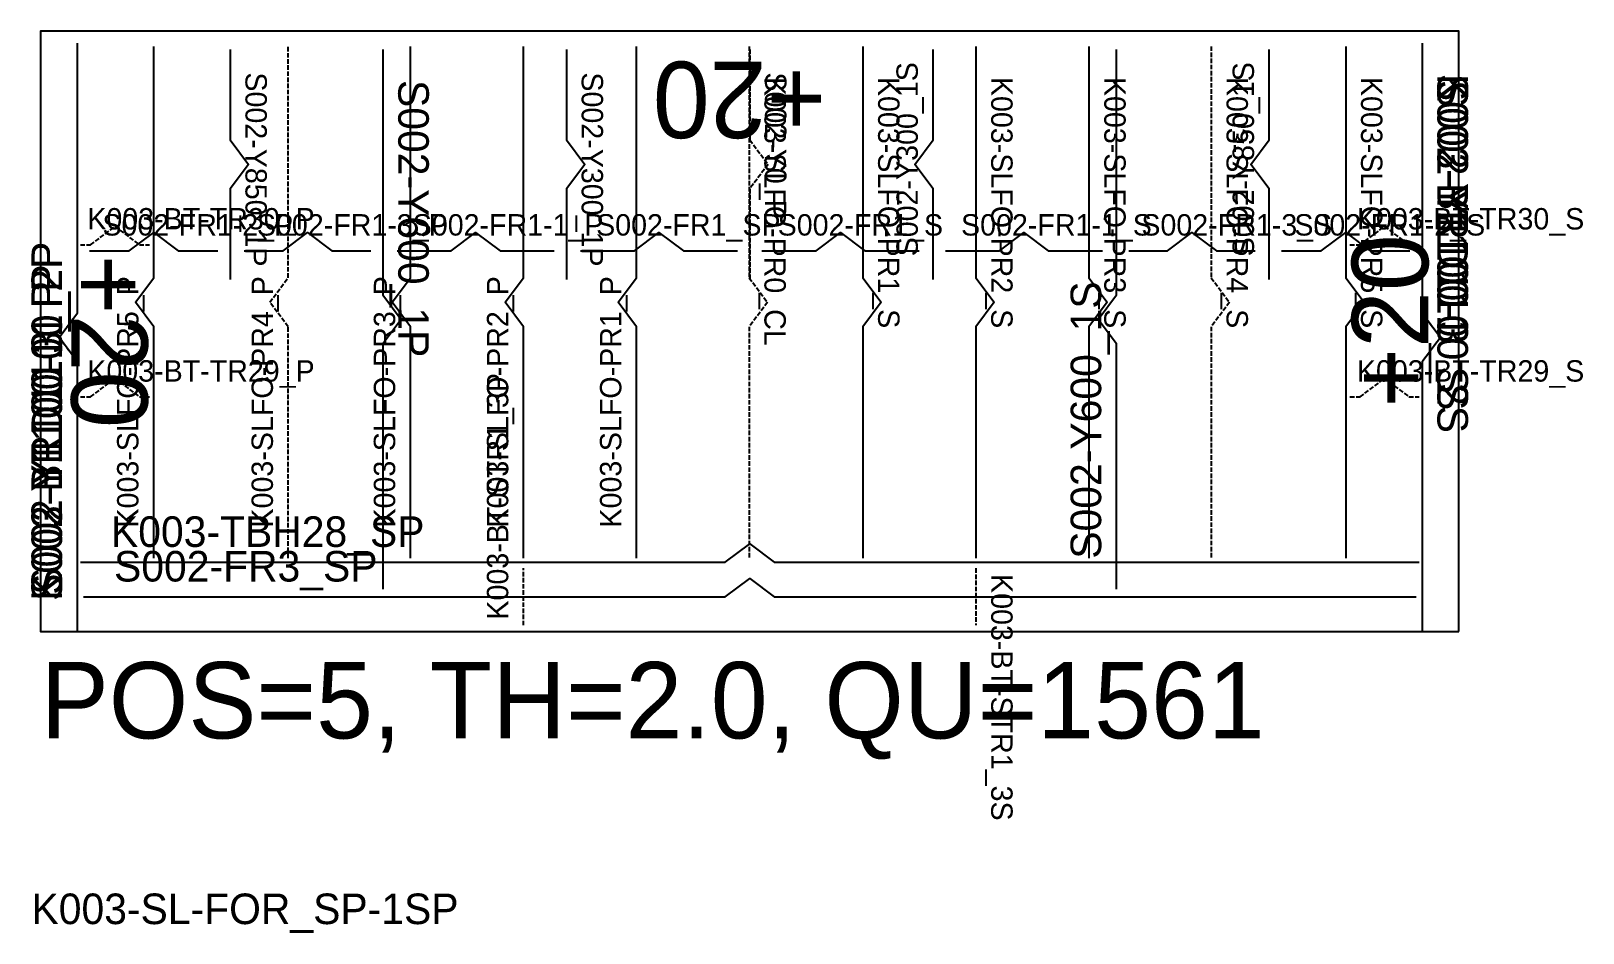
# Model space of a CAD drawing. Header units: inches. Extents: x -22688 to 5506, y -4302 to 14985.
# Drawn here: x -3141 to -602, y 12905 to 14380 of the extents above; entities that cross this region are included whole.
import ezdxf

# ---------------------------------------------------------------- set-up
doc = ezdxf.new("R2010")
doc.units = ezdxf.units.IN
doc.header["$MEASUREMENT"] = 0
doc.linetypes.add('Dashed', pattern=[10, 7.5, -2.5])
doc.layers.get('0').update_dxf_attribs({"linetype": 'CONTINUOUS'})

msp = doc.modelspace()

# ---------------------------------------------------------------- texts
at = {"color": 7}
for s, height, rotation, p in [('+20', 125, 180, (-1840.260191, 14330.171923)), ('S002-Y300_1S', 34.999999, 90, (-1690.260191, 14011.751513)), ('S002-Y850_1S', 34.999999, 90, (-1140.260191, 14011.751513)), ('S002-Y850_1P', 34.999999, 270, (-2790.260191, 14312.569384)), ('S002-Y600_1P', 50, 270, (-2540.260191, 14300.171618)), ('S002-Y300_1P', 34.999999, 270, (-2240.260191, 14312.569384)), ('K003-SLFO-PR0_CL', 34.999999, 270, (-1941.261167, 14305.171923)), ('S002-Y0_P', 34.999999, 270, (-1940.260191, 14312.569384)), ('K003-SLFO-PR1_S', 34.999999, 270, (-1755.25958, 14305.171923)), ('K003-SLFO-PR2_S', 34.999999, 270, (-1570.25897, 14305.171923)), ('K003-SLFO-PR3_S', 34.999999, 270, (-1385.261411, 14305.171923)), ('K003-SLFO-PR4_S', 34.999999, 270, (-1185.261411, 14305.171923)), ('K003-SLFO-PR5_S', 34.999999, 270, (-965.260191, 14305.171923)), ('S002-Y1100-10_S', 50, 270, (-840.260191, 14310.172228)), ('K003-BRD1100_2S', 50, 270, (-840.260191, 14310.172228)), ('S002-Y1100-3_S', 50, 270, (-840.260191, 14300.171618)), ('+20', 125, 90, (-855.25958, 13764.287524)), ('K003-BRD1100_2P', 50, 90, (-3090.260191, 13448.403124)), ('S002-Y1100-11_P', 50, 90, (-3090.260191, 13448.403124)), ('+20', 125, 270, (-3075.260801, 14014.287524)), ('S002-Y1100-3_P', 50, 90, (-3090.260191, 13458.403735)), ('K003-SLFO-PR5_P', 34.999999, 90, (-2965.260191, 13568.250231)), ('K003-SLFO-PR4_P', 34.999999, 90, (-2745.25897, 13568.250231)), ('K003-SLFO-PR3_P', 34.999999, 90, (-2545.25897, 13568.250231)), ('K003-SLFO-PR2_P', 34.999999, 90, (-2360.261411, 13568.250231)), ('K003-SLFO-PR1_P', 34.999999, 90, (-2175.260801, 13568.250231)), ('S002-Y600_1S', 50, 90, (-1390.260191, 13517.240099)), ('K003-BT-STR1_3P', 34.999999, 90, (-2360.261411, 13417.717699)), ('K003-BT-STR1_3S', 34.999999, 270, (-1570.25897, 13492.237048))]:
    msp.add_text(s, height=height, rotation=rotation, dxfattribs=at).set_placement(p)
for s, height, p in [('K003-BT-TR30_P', 34.999999, (-3048.960752, 14055.680041)), ('K003-BT-TR30_S', 34.999999, (-971.958799, 14055.680041)), ('S002-FR1-2_P', 34.999999, (-3024.259825, 14045.723681)), ('S002-FR1-3_P', 34.999999, (-2771.559019, 14045.723681)), ('S002-FR1-1_P', 34.999999, (-2516.56024, 14045.723681)), ('S002-FR1_SP', 34.999999, (-2216.56024, 14045.723681)), ('S002-FR1_S', 34.999999, (-1919.560117, 14045.723681)), ('S002-FR1-1_S', 34.999999, (-1619.560117, 14045.723681)), ('S002-FR1-3_S', 34.999999, (-1324.558897, 14045.723681)), ('S002-FR1-2_S', 34.999999, (-1074.259825, 14045.723681)), ('K003-BT-TR29_P', 34.999999, (-3048.960752, 13806.873278)), ('K003-BT-TR29_S', 34.999999, (-971.958799, 13806.873278)), ('K003-TBH28_SP', 50, (-3010.261411, 13536.553149)), ('S002-FR3_SP', 50, (-3005.25958, 13479.978136)), ('POS=5, TH=2.0, QU=1561', 125, (-3125.260801, 13223.403124)), ('K003-SL-FOR_SP-1SP', 50, (-3140.260191, 12919.737963))]:
    msp.add_text(s, height=height, dxfattribs=at).set_placement(p)

# ---------------------------------------------------------------- linework, layer by layer
at = {"color": 7, "linetype": 'Dashed'}
for p, q in [((-2335.261411, 13408.403735), (-2335.261411, 13501.552538)), ((-1595.25897, 13501.552538), (-1595.25897, 13408.403735))]:
    msp.add_line(p, q, dxfattribs=at)
at = {"color": 7}
for points in [[(-805.25958, 13398.403124), (-805.25958, 14380.171923), (-3125.260801, 14380.171923), (-3125.260801, 13398.403124), (-805.25958, 13398.403124)], [(-805.25958, 13398.403124), (-805.25958, 14380.171923), (-3125.260801, 14380.171923), (-3125.260801, 13398.403124), (-805.25958, 13398.403124)], [(-3065.260191, 13398.403124), (-3065.260191, 13839.287524), (-3095.25897, 13879.288439), (-3065.260191, 13919.287829), (-3065.260191, 14360.172228)], [(-2940.260191, 13518.250231), (-2940.260191, 13896.710925), (-2970.25897, 13936.710314), (-2940.260191, 13976.71123), (-2940.260191, 14355.171923)], [(-2815.260191, 14350.171618), (-2815.260191, 14202.161364), (-2785.261411, 14162.160448), (-2815.260191, 14122.161059), (-2815.260191, 13974.149279)], [(-2565.260191, 14350.171618), (-2565.260191, 13948.706774), (-2535.261411, 13908.705859), (-2565.260191, 13868.706469), (-2565.260191, 13467.240099)], [(-2520.25897, 13518.250231), (-2520.25897, 13896.710925), (-2550.260801, 13936.710314), (-2520.25897, 13976.71123), (-2520.25897, 14355.171923)], [(-2335.261411, 13518.250231), (-2335.261411, 13896.710925), (-2365.260191, 13936.710314), (-2335.261411, 13976.71123), (-2335.261411, 14355.171923)], [(-2265.260191, 14350.171618), (-2265.260191, 14202.161364), (-2235.261411, 14162.160448), (-2265.260191, 14122.161059), (-2265.260191, 13974.149279)], [(-2150.260801, 13518.250231), (-2150.260801, 13896.710925), (-2180.25958, 13936.710314), (-2150.260801, 13976.71123), (-2150.260801, 14355.171923)], [(-1780.25958, 14355.171923), (-1780.25958, 13976.71123), (-1750.260801, 13936.710314), (-1780.25958, 13896.710925), (-1780.25958, 13518.250231)], [(-1665.260191, 13974.149279), (-1665.260191, 14122.161059), (-1695.25897, 14162.160448), (-1665.260191, 14202.161364), (-1665.260191, 14350.171618)], [(-1595.25897, 14355.171923), (-1595.25897, 13976.71123), (-1565.260191, 13936.710314), (-1595.25897, 13896.710925), (-1595.25897, 13518.250231)], [(-1410.261411, 14355.171923), (-1410.261411, 13976.71123), (-1380.25958, 13936.710314), (-1410.261411, 13896.710925), (-1410.261411, 13518.250231)], [(-1365.260191, 13467.240099), (-1365.260191, 13868.706469), (-1395.25897, 13908.705859), (-1365.260191, 13948.706774), (-1365.260191, 14350.171618)], [(-1115.260191, 13974.149279), (-1115.260191, 14122.161059), (-1145.25897, 14162.160448), (-1115.260191, 14202.161364), (-1115.260191, 14350.171618)], [(-990.260191, 14355.171923), (-990.260191, 13976.71123), (-960.261411, 13936.710314), (-990.260191, 13896.710925), (-990.260191, 13518.250231)], [(-865.260191, 14360.172228), (-865.260191, 13919.287829), (-835.261411, 13879.288439), (-865.260191, 13839.287524), (-865.260191, 13398.403124)], [(-3045.25897, 14020.723681), (-2980.25958, 14020.723681), (-2940.260191, 14050.723986), (-2900.260801, 14020.723681), (-2835.261411, 14020.723681)], [(-2792.259092, 14020.723681), (-2728.761167, 14020.723681), (-2688.758726, 14050.723986), (-2648.759336, 14020.723681), (-2585.261411, 14020.723681)], [(-2542.259092, 14020.723681), (-2453.761167, 14020.723681), (-2413.758726, 14050.723986), (-2373.759336, 14020.723681), (-2285.261411, 14020.723681)], [(-2242.259092, 14020.723681), (-2153.761167, 14020.723681), (-2113.758726, 14050.723986), (-2073.759336, 14020.723681), (-1985.261411, 14020.723681)], [(-1945.25897, 14020.723681), (-1856.761045, 14020.723681), (-1816.761656, 14050.723986), (-1776.759214, 14020.723681), (-1688.261289, 14020.723681)], [(-1645.25897, 14020.723681), (-1556.761045, 14020.723681), (-1516.761656, 14050.723986), (-1476.759214, 14020.723681), (-1388.261289, 14020.723681)], [(-1345.25897, 14020.723681), (-1281.761045, 14020.723681), (-1241.761656, 14050.723986), (-1201.759214, 14020.723681), (-1138.261289, 14020.723681)], [(-1095.25897, 14020.723681), (-1030.25958, 14020.723681), (-990.260191, 14050.723986), (-950.260801, 14020.723681), (-885.261411, 14020.723681)], [(-3060.261411, 13511.553149), (-2005.25958, 13511.553149), (-1965.260191, 13541.551928), (-1925.260801, 13511.553149), (-870.25897, 13511.553149)], [(-3055.25958, 13454.978136), (-2005.25958, 13454.978136), (-1965.260191, 13484.978442), (-1925.260801, 13454.978136), (-875.260801, 13454.978136)]]:
    msp.add_lwpolyline(points, dxfattribs=at)
at = {"color": 7, "linetype": 'Dashed'}
for points in [[(-3065.260191, 13398.403124), (-3065.260191, 13839.287524), (-3095.25897, 13879.288439), (-3065.260191, 13919.287829), (-3065.260191, 14360.172228)], [(-3065.260191, 13408.403735), (-3065.260191, 13839.287524), (-3095.25897, 13879.288439), (-3065.260191, 13919.287829), (-3065.260191, 14350.171618)], [(-2720.25897, 13518.250231), (-2720.25897, 13896.710925), (-2750.260801, 13936.710314), (-2720.25897, 13976.71123), (-2720.25897, 14355.171923)], [(-1966.261167, 14355.171923), (-1966.261167, 13976.71123), (-1936.259336, 13936.710314), (-1966.261167, 13896.710925), (-1966.261167, 13518.250231)], [(-1965.260191, 14350.171618), (-1965.260191, 14202.161364), (-1935.261411, 14162.160448), (-1965.260191, 14122.161059), (-1965.260191, 13974.149279)], [(-1210.261411, 14355.171923), (-1210.261411, 13976.71123), (-1180.25958, 13936.710314), (-1210.261411, 13896.710925), (-1210.261411, 13518.250231)], [(-865.260191, 14360.172228), (-865.260191, 13919.287829), (-835.261411, 13879.288439), (-865.260191, 13839.287524), (-865.260191, 13398.403124)], [(-865.260191, 14350.171618), (-865.260191, 13919.287829), (-835.261411, 13879.288439), (-865.260191, 13839.287524), (-865.260191, 13408.403735)], [(-3060.261411, 14030.680041), (-3043.760557, 14030.680041), (-3003.761167, 14060.680346), (-2963.758726, 14030.680041), (-2947.260923, 14030.680041)], [(-983.259458, 14030.680041), (-966.761656, 14030.680041), (-926.759214, 14060.680346), (-886.759825, 14030.680041), (-870.25897, 14030.680041)], [(-3060.261411, 13781.873278), (-3043.760557, 13781.873278), (-3003.761167, 13811.873583), (-2963.758726, 13781.873278), (-2947.260923, 13781.873278)], [(-983.259458, 13781.873278), (-966.761656, 13781.873278), (-926.759214, 13811.873583), (-886.759825, 13781.873278), (-870.25897, 13781.873278)]]:
    msp.add_lwpolyline(points, dxfattribs=at)

msp.set_redraw_order([(e.dxf.handle, doc.entitydb.next_handle()) for e in msp.query("TEXT MTEXT ATTDEF DIMENSION ARC_DIMENSION")])  # texts and dimensions are drawn at this point

doc.saveas('drawing.dxf')
